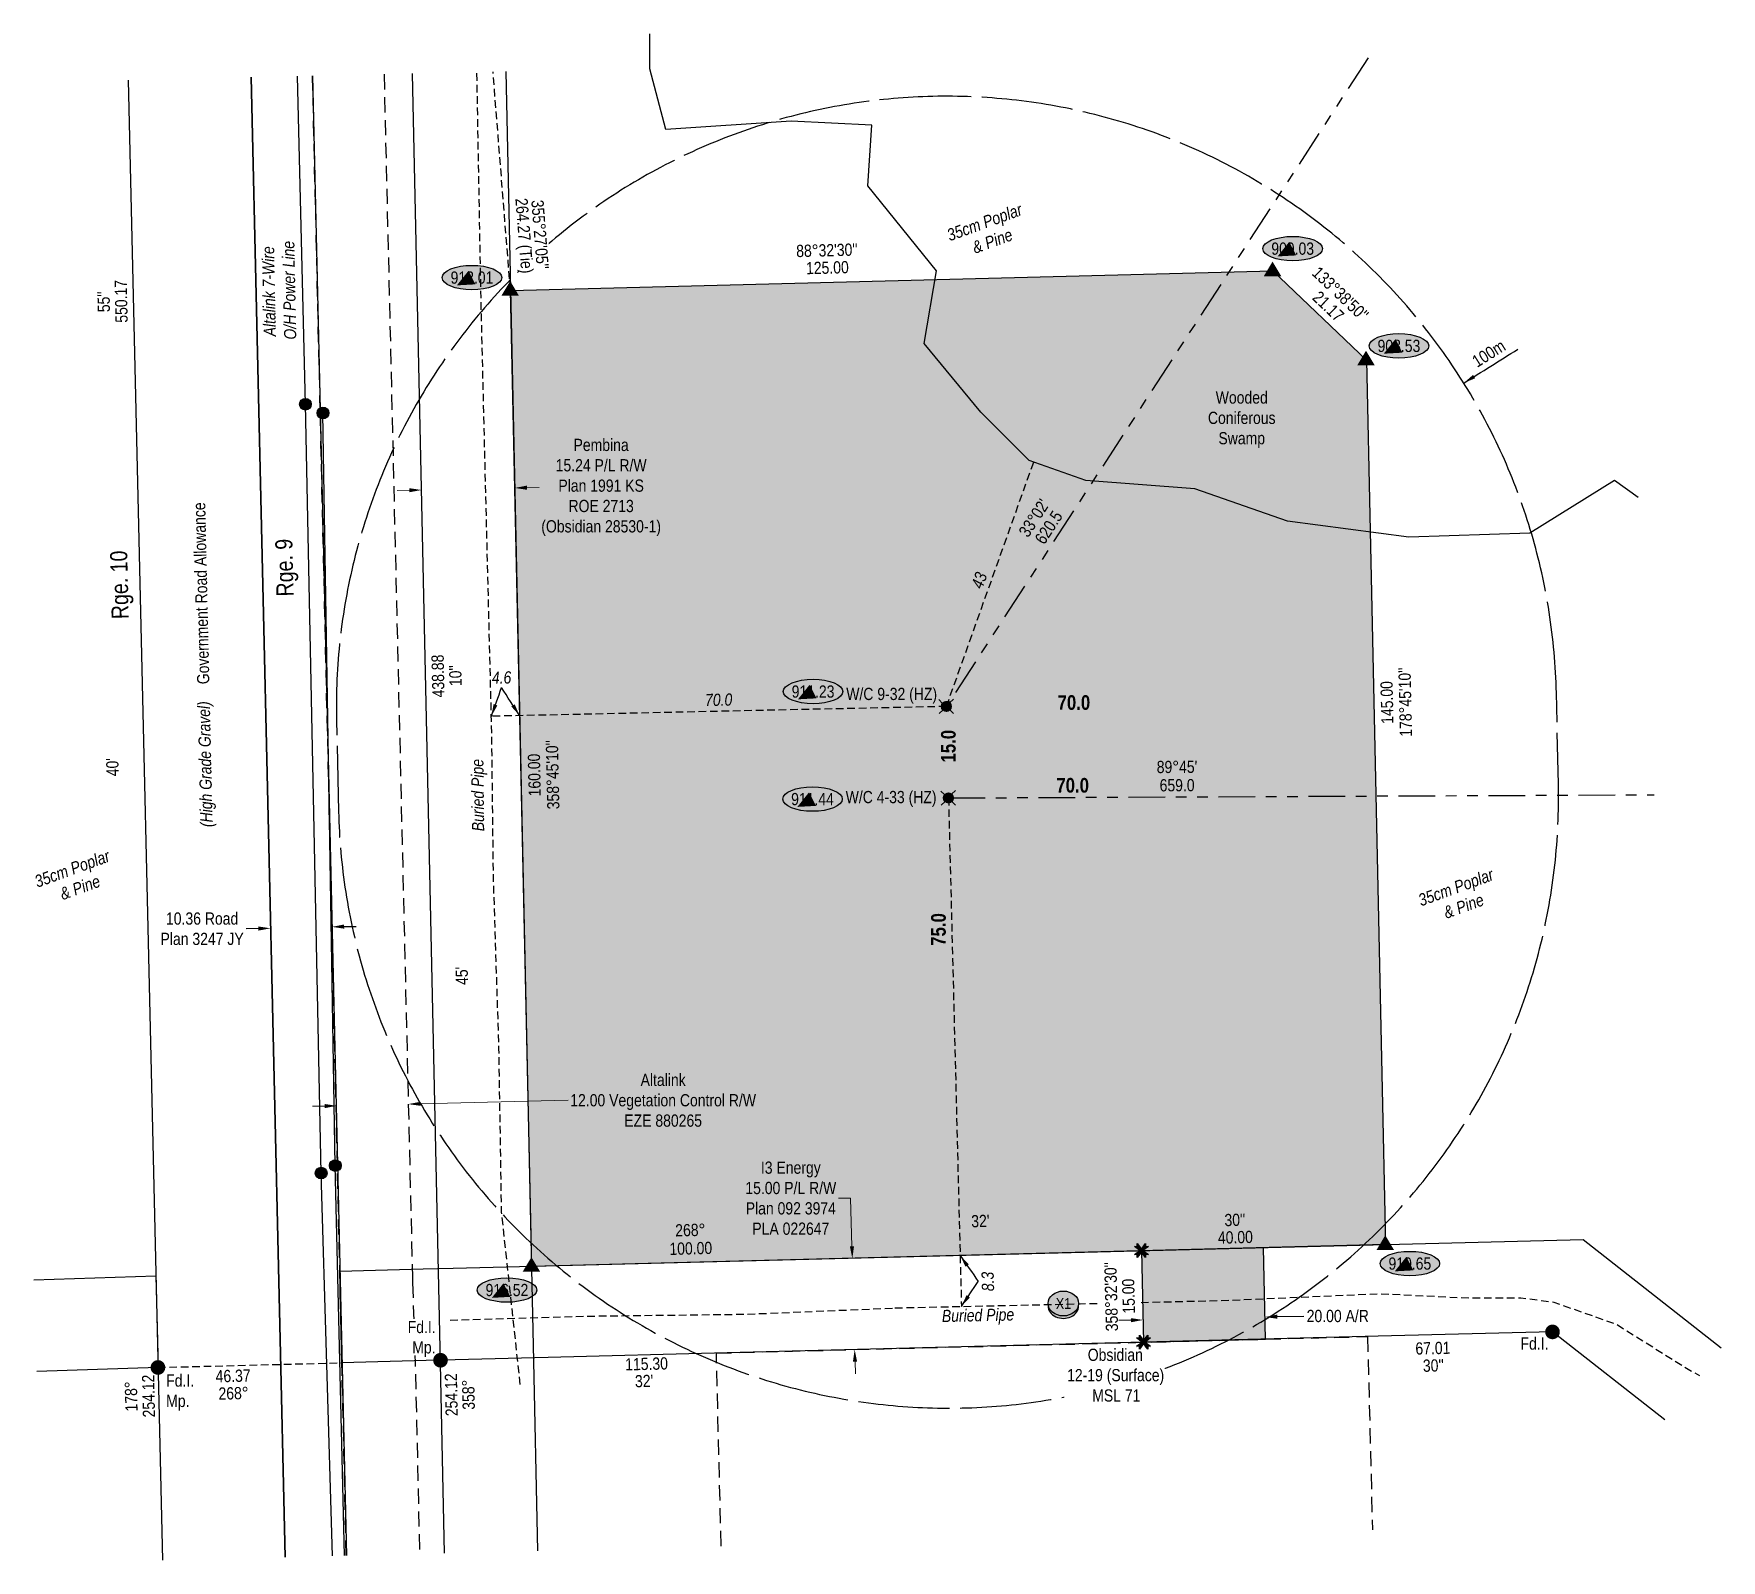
# Model space of a CAD drawing. Extents: x 608511 to 625740, y 5884551 to 5895090.
# Drawn here: x 614896 to 616279, y 5889511 to 5890761 of the extents above; entities that cross this region are included whole.
import ezdxf
from ezdxf.enums import TextEntityAlignment as Align

# ---------------------------------------------------------------- set-up
doc = ezdxf.new("R2010")
doc.units = 0
doc.header["$LTSCALE"] = 5
doc.header["$PDSIZE"] = 0.5
for name, pattern in [('foc-ACCESSROAD', [3.75, 2.5, -1.25]), ('foc-BUFFER', [16.75, 15, -1.75]), ('foc-DRILLPATH', [14.75, 6, -1.75, 1.75, -1.75, 1.75, -1.75]), ('foc-FLOWLINE', [3.75, 2.5, -1.25]), ('foc-TIELINE', [1.875, 1.25, -0.625]), ('UG_PIPE', [1.875, 1.25, -0.625])]:
    doc.linetypes.add(name, pattern=pattern)
doc.layers.get('Defpoints').update_dxf_attribs({"color": 9})
for name, color, linetype in [('AS-PIPE-UG', 44, 'UG_PIPE'), ('AS-PIPE-UG-T', 44, 'Continuous'), ('AS-POWER', 104, 'foc-POWER'), ('AS-POWER-EXISTING-PP', 72, 'Continuous'), ('AUX-BUFFER', 7, 'foc-BUFFER'), ('C-RW', 13, 'Continuous'), ('C-WS', 13, 'foc-ACCESSROAD'), ('D-TXT', 6, 'Continuous'), ('F-EZE', 190, 'foc-FLOWLINE'), ('F-RW', 190, 'Continuous'), ('L-BD', 7, 'Continuous'), ('L-MON', 1, 'Continuous'), ('L-ROAD-T', 7, 'Continuous'), ('L-SEC', 7, 'Continuous'), ('L-TIE', 7, 'foc-TIELINE'), ('L-TITLEDB', 4, 'Continuous'), ('L-TITLEDB-T', 4, 'Continuous'), ('P-CROSSINGS', 250, 'Continuous'), ('P-ELEVATION', 7, 'Continuous'), ('P-PDRILLPATH', 12, 'foc-DRILLPATH'), ('P-PROPOSED', 10, 'Continuous'), ('P-PROPOSED-H', 21, 'Continuous'), ('P-TXT', 4, 'Continuous'), ('T-BUSH-T', 110, 'Continuous'), ('T-TIE', 201, 'foc-TIELINE'), ('WETLAND', 143, 'Continuous')]:
    doc.layers.add(name, color=color, linetype=linetype)
for name, color, linetype, lineweight in [('C-WS-T', 13, 'Continuous', 9), ('F-EZE-T', 190, 'Continuous', 9), ('F-RW-T', 190, 'Continuous', 9), ('T-TEXT', 48, 'Continuous', 18), ('T-TIE-T', 201, 'Continuous', 18)]:
    doc.layers.add(name, color=color, linetype=linetype, lineweight=lineweight)
doc.styles.add('80', font='ARIALN.TTF', dxfattribs={"height": 10})
doc.styles.add('80CG', font='ARIALN.TTF', dxfattribs={"height": 10})
doc.styles.add('80L', font='ARIALN.TTF', dxfattribs={"height": 10})
doc.styles.add('80LS', font='ARIALNI.TTF', dxfattribs={"height": 10})
doc.styles.add('BOLD', font='ARIALNB.TTF')
doc.styles.add('Crossing', font='ARIALN.TTF', dxfattribs={"height": 10})
doc.styles.add('foc-LtypeFont', font='ARIALN.TTF', dxfattribs={"height": 7.35})
doc.linetypes.add('foc-POWER', pattern='A,6,-1,["P",foc-LtypeFont,S=0.2,R=0,X=-0.625,Y=-0.75],-1.24,4', length=12.24)
doc.dimstyles.new('CG2011', dxfattribs={"dimscale": 5, "dimtxt": 9, "dimasz": 2, "dimexe": 0.2, "dimexo": 0.0625, "dimgap": 0.5, "dimtad": 0, "dimtih": 1, "dimtoh": 1, "dimzin": 0, "dimdsep": 46, "dimtxsty": '80CG', "dimcen": 0.1, "dimse1": 1, "dimse2": 1, "dimclrd": 256, "dimclrt": 256, "dimaunit": 1, "dimadec": 4, "dimazin": 0, "dimtfac": 0.06, "dimtofl": 0, "dimtmove": 0, "dimatfit": 1, "dimfxl": 0.2, "dimtolj": 1, "dimtzin": 0, "dimlwd": -1, "dimarcsym": 0})
doc.dimstyles.new('Compass 5 000', dxfattribs={"dimscale": 5, "dimtxt": 9, "dimasz": 2, "dimexe": 0.2, "dimexo": 0.0625, "dimgap": 0.5, "dimtad": 0, "dimtih": 1, "dimtoh": 1, "dimzin": 0, "dimdsep": 46, "dimtxsty": '80CG', "dimcen": 0.1, "dimse1": 1, "dimse2": 1, "dimclrd": 256, "dimclrt": 256, "dimaunit": 1, "dimadec": 4, "dimazin": 0, "dimtfac": 0.06, "dimtofl": 0, "dimtmove": 0, "dimatfit": 1, "dimfxl": 0.2, "dimtolj": 1, "dimtzin": 0, "dimlwd": -1, "dimarcsym": 0})

msp = doc.modelspace()

# ---------------------------------------------------------------- texts
at = {"char_height": 9.99615, "attachment_point": 1, "style": '80L'}
for s, insert in [('W/C 9-32 (HZ)', (615562.131, 5890225.68)), ('W/C 4-33 (HZ)', (615561.657, 5890141.198))]:
    msp.add_mtext_dynamic_manual_height_columns(s, width=73.83011, gutter_width=49.981, heights=[0], dxfattribs=dict(at, insert=insert))
at = {"layer": 'AS-PIPE-UG-T', "char_height": 10, "attachment_point": 1, "style": '80L'}
for insert, rotation in [((615255.504, 5890108.125), 90.656376), ((615640.335, 5889716.11), 1.324364)]:
    msp.add_mtext_dynamic_manual_height_columns('{\\fArial Narrow|b0|i1|c0|p34;Buried Pipe}', width=59.03588, gutter_width=50, heights=[0], dxfattribs=dict(at, insert=insert, rotation=rotation))
at = {"layer": 'AS-POWER', "insert": (615084.948, 5890509.882), "char_height": 9.99615, "attachment_point": 1, "rotation": 91.169427, "style": '80L'}
msp.add_mtext_dynamic_manual_height_columns('\\pi3.55818;{\\fArial Narrow|b0|i1|c0|p34;Altalink 7-Wire \\P\\pi0.57502;O/H Power Line}', width=80.64195, gutter_width=49.981, heights=[0], dxfattribs=at)
at = {"layer": 'AUX-BUFFER', "insert": (616073.7, 5890496.212), "char_height": 9.9962, "attachment_point": 1, "rotation": 32.007557, "style": '80L'}
msp.add_mtext_dynamic_manual_height_columns('100m', width=34.22138, gutter_width=224.913, heights=[0], dxfattribs=at)
at = {"layer": 'D-TXT', "color": 3, "insert": (614960.275, 5890281.77), "char_height": 13.9946, "attachment_point": 1, "rotation": 91.318088, "style": '80L'}
msp.add_mtext_dynamic_manual_height_columns('Rge. 10', width=55.4979, gutter_width=47.482, heights=[0], dxfattribs=at)
at = {"layer": 'L-BD', "style": '80L'}
for s, height, rotation, p in [("88°32'30''", 9.9962, 1.461, (615546.301, 5890584.112)), ('125.00', 9.9962, 1.461, (615546.664, 5890569.872)), ("133°38'50''", 9.99615, 316.3827, (615966.959, 5890548.504)), ('550.17', 9.9962, 91.3181, (614968.062, 5890542.241)), ("55''", 9.9962, 91.3181, (614953.821, 5890541.913)), ('21.17', 9.9962, 316.3827, (615957.133, 5890538.192)), ("33°02'", 9.9962, 56.9677, (615715.992, 5890364.855)), ('620.5', 9.9962, 56.9677, (615727.935, 5890357.09)), ('438.88', 9.9962, 91.2431, (615227.63, 5890235.337)), ("10''", 9.9962, 91.2431, (615241.871, 5890235.647)), ("178°45'10''", 9.99615, 91.2475, (616020.068, 5890213.974)), ('145.00', 9.9962, 91.2475, (616005.078, 5890213.648)), ("358°45'10''", 9.99615, 91.2475, (615321.52, 5890154.562)), ("40'", 9.9962, 91.3181, (614960.894, 5890160.717)), ('160.00', 9.9962, 91.2475, (615306.529, 5890154.236)), ("89°45'", 9.9962, 0.2579, (615833.107, 5890160.918)), ('659.0', 9.9962, 0.2579, (615833.174, 5890145.924)), ("45'", 9.9962, 91.2431, (615247.182, 5889989.773)), ("32'", 9.9962, 1.461, (615671.999, 5889788.952)), ("30''", 9.9962, 1.461, (615880.544, 5889789.891)), ('268°', 9.9962, 1.461, (615434.359, 5889781.55)), ('40.00', 9.9962, 1.461, (615880.908, 5889775.651)), ('100.00', 9.9962, 1.461, (615434.742, 5889766.56)), ("358°32'30''", 9.99615, 91.3807, (615779.119, 5889727.004)), ('15.00', 9.9962, 91.3807, (615793.36, 5889727.347)), ('67.01', 9.9962, 1.461, (616042.721, 5889684.847)), ('46.37', 9.9962, 1.461, (615059.79, 5889662.104)), ('115.30', 9.9962, 1.461, (615398.506, 5889671.948)), ("30''", 9.9962, 1.461, (616043.084, 5889670.607)), ('178°', 9.9962, 91.3181, (614976.265, 5889645.266)), ('254.12', 9.9962, 91.3181, (614990.505, 5889645.594)), ('268°', 9.9962, 1.461, (615060.153, 5889647.864)), ("32'", 9.9962, 1.461, (615396.497, 5889657.892))]:
    msp.add_text(s, height=height, rotation=rotation, dxfattribs=at).set_placement(p, align=Align.MIDDLE)
at = {"layer": 'L-BD', "color": 3, "style": 'BOLD'}
for s, rotation, p in [('70.0', 359.928, (615735.229, 5890207.667)), ('15.0', 89.928, (615651.728, 5890164.488)), ('70.0', 359.928, (615734.23, 5890139.865)), ('75.0', 89.928, (615643.612, 5890014.373))]:
    msp.add_text(s, height=11.9954, rotation=rotation, dxfattribs=at).set_placement(p)
at = {"layer": 'L-BD', "style": '80L'}
for s, p in [('254.12', (615243.918, 5889629.188)), ('358°', (615257.852, 5889634.466))]:
    msp.add_text(s, height=9.9962, rotation=91.2551, dxfattribs=at).set_placement(p)
at = {"layer": 'L-MON', "char_height": 9.9962, "attachment_point": 1, "style": '80L'}
for s, insert in [('Fd.I.', (616114.502, 5889693.594)), ('Fd.I.\\PMp.', (615004.956, 5889663.255))]:
    msp.add_mtext_dynamic_manual_height_columns(s, width=22.03558, gutter_width=49.981, heights=[0], dxfattribs=dict(at, insert=insert))
at = {"layer": 'L-ROAD-T', "style": '80L'}
msp.add_text('Government Road Allowance', height=10, rotation=91.318088, dxfattribs=at).set_placement((615033.645, 5890303.078), align=Align.MIDDLE_CENTER)
at = {"layer": 'T-BUSH-T', "char_height": 10, "attachment_point": 1, "rotation": 20, "style": '80L'}
for insert in [(615639.717, 5890599.391), (614892.256, 5890069.905), (616025.848, 5890054.63)]:
    msp.add_mtext_dynamic_manual_height_columns('\\pi4.01322;{\\fArial Narrow|b0|i1|c0|p34;35cm Poplar \\P\\pi20.07052;& Pine}', width=72.70585, gutter_width=50, heights=[0], dxfattribs=dict(at, insert=insert))
at = {"layer": 'T-TEXT', "style": '80LS'}
msp.add_text('(High Grade Gravel)', height=10, rotation=91.318088, dxfattribs=at).set_placement((615036.866, 5890163.115), align=Align.MIDDLE_CENTER)
at = {"layer": 'T-TIE-T', "style": '80LS'}
for s, rotation, p in [('43', 70.3462, (615670.999, 5890313.706)), ('4.6', 1.2361, (615279.731, 5890234.096)), ('70.0', 1.2361, (615457.587, 5890215.9)), ('8.3', 91.4585, (615678.057, 5889739.36))]:
    msp.add_text(s, height=9.9962, rotation=rotation, dxfattribs=at).set_placement(p, align=Align.MIDDLE)
at = {"layer": 'WETLAND', "insert": (615859.947, 5890468.487), "char_height": 10, "attachment_point": 1, "style": '80L'}
msp.add_mtext_dynamic_manual_height_columns('\\pi4.8514;Wooded \\P\\pi-1.51627;Coniferous \\P\\pi7.08537;Swamp', width=51.37401, gutter_width=50, heights=[0], dxfattribs=at)

# ---------------------------------------------------------------- blocks, each defined once
blk = doc.blocks.new('POWERPOLE')
h = blk.add_hatch(color=255)
edge = h.paths.add_edge_path()
edge.add_arc((0, 0), 0.96, 0, 360)
at = {"linetype": 'Continuous'}
for p, q in [((0.68, -0.68), (-0.68, 0.68)), ((-0.68, -0.68), (0.68, 0.68))]:
    blk.add_line(p, q, dxfattribs=at)
blk.add_circle((0, 0), 0.96, dxfattribs=at)
blk = doc.blocks.new('WC')
at = {"layer": 'L-MON'}
h = blk.add_hatch(color=255, dxfattribs=at)
h.dxf.hatch_style = 1
edge = h.paths.add_edge_path()
edge.add_arc((0, 0), 0.9, 0, 360)
at = {"layer": 'L-MON', "color": 240, "flags": 128}
for points in [[(-0.62, 0.5), (-1.23, 1.12)], [(0.52, 0.61), (1.13, 1.21)], [(-1.18, -1.18), (-0.56, -0.57)], [(1.16, -1.18), (0.56, -0.57)]]:
    blk.add_lwpolyline(points, dxfattribs=at)
at = {"layer": 'L-MON', "color": 240}
for radius in [0.8, 0.373]:
    blk.add_circle((0, 0), radius, dxfattribs=at)
blk = doc.blocks.new('TRIA')
blk.add_hatch(color=255).paths.add_polyline_path([(-0.04, 1.52), (-1.47, -0.87), (1.39, -0.87)])
blk = doc.blocks.new('TRIAA')
blk.add_blockref('TRIA', (0, 0))
blk = doc.blocks.new('TRIB')
at = {"color": 1}
blk.add_lwpolyline([(-1.12, -0.67), (-0.04, 1.13), (1.04, -0.67)], close=True, dxfattribs=at)
blk = doc.blocks.new('TRIBB')
blk.add_blockref('TRIB', (0, 0))
blk = doc.blocks.new('TRICC')
for name in ['TRIAA', 'TRIBB']:
    blk.add_blockref(name, (0, 0))
blk = doc.blocks.new('plspike')
blk.add_blockref('TRICC', (0, 0))
blk = doc.blocks.new('fdia')
at = {"color": 255, "const_width": 1}
blk.add_lwpolyline([(-0.5, 0, 1), (0.5, 0, 1)], format="xyb", close=True, dxfattribs=at)
blk = doc.blocks.new('Fdiaa')
blk.add_blockref('fdia', (0, 0))
blk = doc.blocks.new('fdib')
at = {"color": 1, "const_width": 1.6}
blk.add_lwpolyline([(-0.4, 0, 1), (0.4, 0, 1)], format="xyb", close=True, dxfattribs=at)
at = {"color": 1}
blk.add_circle((0, 0), 0.8, dxfattribs=at)
blk = doc.blocks.new('Fdibb')
blk.add_blockref('fdib', (0, 0))
blk = doc.blocks.new('fdicc')
for name in ['Fdibb', 'Fdiaa']:
    blk.add_blockref(name, (0, 0))
blk = doc.blocks.new('FDI')
blk.add_blockref('fdicc', (0, 0))
blk = doc.blocks.new('*D73')
at = {"layer": 'Defpoints', "color": 0, "transparency": 16777216}
for p in [(615804.2, 5889751.1), (615904.2, 5889753.5), (615905.2, 5889710.3)]:
    blk.add_point(p, dxfattribs=at)
at = {"layer": 'P-TXT', "transparency": 16777216}
for p, q in [((615795.3, 5889707.7), (615785.3, 5889707.5)), ((615915.2, 5889710.6), (615937, 5889711.1))]:
    blk.add_line(p, q, dxfattribs=at)
for points in [[(615795.3, 5889709.4), (615795.3, 5889706), (615805.3, 5889707.9)], [(615915.2, 5889712.3), (615915.3, 5889708.9), (615905.2, 5889710.3)]]:
    blk.add_solid(points, dxfattribs=at)
at = {"layer": 'P-TXT', "transparency": 16777216, "insert": (615964.8, 5889711.1), "char_height": 10, "attachment_point": 5, "style": '80CG'}
blk.add_mtext('\\A1;20.00 A/R', dxfattribs=at)
blk = doc.blocks.new('*D74')
at = {"layer": 'Defpoints', "color": 0, "transparency": 16777216}
for p in [(615805.4, 5889764.6), (615569, 5889683.8), (615807.4, 5889690.1)]:
    blk.add_point(p, dxfattribs=at)
at = {"layer": 'F-RW-T', "transparency": 16777216}
for p, q in [((615565.7, 5889807.6), (615555.7, 5889807.6)), ((615566.8, 5889768.2), (615565.7, 5889807.6)), ((615569.3, 5889673.8), (615569.6, 5889663.8))]:
    blk.add_line(p, q, dxfattribs=at)
for points in [[(615568.5, 5889768.3), (615565.1, 5889768.2), (615567.1, 5889758.2)], [(615571, 5889673.8), (615567.6, 5889673.7), (615569, 5889683.8)]]:
    blk.add_solid(points, dxfattribs=at)
at = {"layer": 'F-RW-T', "transparency": 16777216, "insert": (615516.7, 5889807.6), "char_height": 10, "attachment_point": 5, "style": '80CG'}
blk.add_mtext('\\A1;I3 Energy\\P15.00 P/L R/W\\PPlan 092 3974\\PPLA 022647', dxfattribs=at)
blk = doc.blocks.new('*D75')
at = {"layer": 'Defpoints', "color": 0, "transparency": 16777216}
for p in [(615284, 5890690.3), (615207.8, 5890688.6), (615290.5, 5890389.4)]:
    blk.add_point(p, dxfattribs=at)
at = {"layer": 'F-RW-T', "transparency": 16777216}
for p, q in [((615204.2, 5890387.5), (615194.2, 5890387.3)), ((615300.5, 5890389.6), (615310.5, 5890389.8))]:
    blk.add_line(p, q, dxfattribs=at)
for points in [[(615204.2, 5890389.2), (615204.3, 5890385.9), (615214.2, 5890387.7)], [(615300.5, 5890391.3), (615300.5, 5890387.9), (615290.5, 5890389.4)]]:
    blk.add_solid(points, dxfattribs=at)
at = {"layer": 'F-RW-T', "transparency": 16777216, "insert": (615361.3, 5890389.8), "char_height": 10, "attachment_point": 5, "style": '80CG'}
blk.add_mtext('\\A1;Pembina\\P15.24 P/L R/W\\PPlan 1991 KS\\PROE 2713\\P(Obsidian 28530-1)', dxfattribs=at)
blk = doc.blocks.new('*D76')
at = {"layer": 'Defpoints', "color": 0, "transparency": 16777216}
for p in [(615126.2, 5890669.1), (615184.8, 5890670.5), (615203.3, 5889884.7)]:
    blk.add_point(p, dxfattribs=at)
at = {"layer": 'F-EZE-T', "transparency": 16777216}
for p, q in [((615213.3, 5889885), (615334.2, 5889887.8)), ((615134.7, 5889883.1), (615124.7, 5889882.9))]:
    blk.add_line(p, q, dxfattribs=at)
for points in [[(615134.7, 5889884.8), (615134.8, 5889881.4), (615144.7, 5889883.3)], [(615213.3, 5889886.6), (615213.4, 5889883.3), (615203.3, 5889884.7)]]:
    blk.add_solid(points, dxfattribs=at)
at = {"layer": 'F-EZE-T', "transparency": 16777216, "insert": (615412.1, 5889887.8), "char_height": 10, "attachment_point": 5, "style": '80CG'}
blk.add_mtext('\\A1;Altalink^J12.00 Vegetation Control R/W\\PEZE 880265', dxfattribs=at)
blk = doc.blocks.new('we')
at = {"layer": 'P-ELEVATION'}
h = blk.add_hatch(color=111, dxfattribs=at)
h.dxf.hatch_style = 1
edge = h.paths.add_edge_path()
edge.add_ellipse((0, 0), major_axis=(-24.4, 0), ratio=0.410256, start_angle=0, end_angle=360)
at = {"layer": 'P-ELEVATION', "color": 7, "flags": 128}
blk.add_lwpolyline([(0, 0, 12.5, 0, 0), (-12.4, -6.4, 0, 0, 0)], format="xyseb", dxfattribs=at)
at = {"layer": 'P-ELEVATION', "color": 7}
blk.add_ellipse((0, 0), major_axis=(-24.4, 0), ratio=0.410256, dxfattribs=at)
at = {"layer": 'P-ELEVATION', "style": '80'}
blk.add_attdef('ELEVATION', text='', height=10, dxfattribs=at).set_placement((0, 0), align=Align.MIDDLE_CENTER)
blk = doc.blocks.new('xing2')
h = blk.add_hatch(color=50)
h.dxf.hatch_style = 1
edge = h.paths.add_edge_path()
edge.add_ellipse((0, 0), major_axis=(-12.5, 0), ratio=0.816297, start_angle=0, end_angle=360)
h = blk.add_hatch(color=250)
h.dxf.hatch_style = 1
edge = h.paths.add_edge_path()
edge.add_ellipse((0, -2), major_axis=(-12.5, 0), ratio=0.816297, start_angle=0, end_angle=180)
edge.add_line((12.5, -2), (12.5, 0))
edge.add_ellipse((0, 0), major_axis=(-12.5, 0), ratio=0.816297, start_angle=0, end_angle=180, ccw=False)
edge.add_line((-12.5, 0), (-12.5, -2))
at = {"color": 250}
blk.add_ellipse((0, 0), major_axis=(-12.5, 0), ratio=0.816297, dxfattribs=at)
blk.add_ellipse((0, -2), major_axis=(-12.5, 0), ratio=0.816297, start_param=0, end_param=3.141593, dxfattribs=at)
at = {"color": 250, "style": 'Crossing'}
blk.add_attdef('CROSSING', text='', height=9, dxfattribs=at).set_placement((0.1, 0), align=Align.MIDDLE_CENTER)
at = {"color": 250, "style": 'Crossing', "flags": 1}
for tag, p in [('OWNER', (0.1, -12.5)), ('DESCRIPTION', (0.1, -25.8)), ('LOCATION', (0.1, -39.3)), ('DWG_REF', (0.1, -52.8))]:
    blk.add_attdef(tag, text='', height=9, dxfattribs=at).set_placement(p, align=Align.MIDDLE_CENTER)
blk = doc.blocks.new('*D81')
at = {"layer": 'Defpoints', "color": 0, "transparency": 16777216}
for p in [(615140.8, 5890029.9), (615091.1, 5890000.7), (615141.4, 5890001.8)]:
    blk.add_point(p, dxfattribs=at)
at = {"layer": 'L-TITLEDB-T', "transparency": 16777216}
for p, q in [((615080.5, 5890028.5), (615070.5, 5890028.3)), ((615150.8, 5890030.1), (615160.7, 5890030.3))]:
    blk.add_line(p, q, dxfattribs=at)
for points in [[(615080.5, 5890030.2), (615080.5, 5890026.8), (615090.5, 5890028.7)], [(615150.7, 5890031.8), (615150.8, 5890028.4), (615140.8, 5890029.9)]]:
    blk.add_solid(points, dxfattribs=at)
at = {"layer": 'L-TITLEDB-T', "transparency": 16777216, "insert": (615034.4, 5890028.3), "char_height": 10, "attachment_point": 5, "style": '80CG'}
blk.add_mtext('\\A1;10.36 Road\\PPlan 3247 JY', dxfattribs=at)
blk = doc.blocks.new('TEMP')
h = blk.add_hatch(color=255)
h.dxf.hatch_style = 1
h.paths.add_polyline_path([(0, 0.25), (-0.67, 1.15), (-0.67, 0.67), (-1.15, 0.67), (-0.25, 0), (-1.15, -0.67), (-0.67, -0.67), (-0.67, -1.15), (0, -0.25), (0.67, -1.15), (0.67, -0.67), (1.15, -0.67), (0.25, 0), (1.15, 0.67), (0.67, 0.67), (0.67, 1.15)])
h.paths.add_polyline_path([(0.57, 0.85), (0.57, 0.57), (0.85, 0.57), (0.08, 0), (0.85, -0.57), (0.57, -0.57), (0.57, -0.85), (0, -0.08), (-0.57, -0.85), (-0.57, -0.57), (-0.85, -0.57), (-0.08, 0), (-0.85, 0.57), (-0.57, 0.57), (-0.57, 0.85), (0, 0.08)], flags=16)
h = blk.add_hatch(color=1)
h.dxf.hatch_style = 1
h.paths.add_polyline_path([(0, 0.08), (-0.57, 0.85), (-0.57, 0.57), (-0.85, 0.57), (-0.08, 0), (-0.85, -0.57), (-0.57, -0.57), (-0.57, -0.85), (0, -0.08), (0.57, -0.85), (0.57, -0.57), (0.85, -0.57), (0.08, 0), (0.85, 0.57), (0.57, 0.57), (0.57, 0.85)])
at = {"color": 1}
for p, q in [((-0.08, 0), (0.08, 0)), ((0, 0.08), (0, -0.08))]:
    blk.add_line(p, q, dxfattribs=at)
at = {"color": 255, "flags": 128}
blk.add_lwpolyline([(-0.25, 0), (-1.15, 0.67), (-0.67, 0.67), (-0.67, 1.15), (0, 0.25), (0.67, 1.15), (0.67, 0.67), (1.15, 0.67), (0.25, 0), (1.15, -0.67), (0.67, -0.67), (0.67, -1.15), (0, -0.25), (-0.67, -1.15), (-0.67, -0.67), (-1.15, -0.67)], close=True, dxfattribs=at)
at = {"color": 1, "flags": 128}
blk.add_lwpolyline([(-0.08, 0), (-0.85, 0.57), (-0.57, 0.57), (-0.57, 0.85), (0, 0.08), (0.57, 0.85), (0.57, 0.57), (0.85, 0.57), (0.08, 0), (0.85, -0.57), (0.57, -0.57), (0.57, -0.85), (0, -0.08), (-0.57, -0.85), (-0.57, -0.57), (-0.85, -0.57)], close=True, dxfattribs=at)

# ---------------------------------------------------------------- dimensions: what is measured, and where the dimension line sits
at = {"layer": 'L-TITLEDB-T'}
dim = msp.add_linear_dim(base=(615140.754, 5890029.873), p1=(615091.132, 5890000.662), p2=(615141.399, 5890001.818), angle=1.318088, text='10.36 Road\\PPlan 3247 JY', dimstyle='Compass 5 000', dxfattribs=at)
dim.commit()
dim.dimension.update_dxf_attribs({"geometry": '*D81', "text_midpoint": (615034.401, 5890028.256), "dimtype": 161})
at = {"layer": 'P-TXT'}
dim = msp.add_linear_dim(base=(615905.22, 5889710.346), p1=(615804.248, 5889751.067), p2=(615904.181, 5889753.475), angle=1.380677, text='20.00 A/R', dimstyle='Compass 5 000', dxfattribs=at)
dim.commit()
dim.dimension.update_dxf_attribs({"geometry": '*D73', "text_midpoint": (615964.783, 5889711.113), "dimtype": 161})

# ---------------------------------------------------------------- hatches: boundary and pattern name
at = {"layer": 'P-PROPOSED-H'}
h = msp.add_hatch(color=256, dxfattribs=at)
h.dxf.hatch_style = 1
h.paths.add_polyline_path([(616004, 5889769.581), (615304.492, 5889751.74), (615286.999, 5890551.255), (615911.56, 5890567.185), (615988.138, 5890494.217)])
h = msp.add_hatch(color=256, dxfattribs=at)
h.dxf.hatch_style = 1
h.paths.add_polyline_path([(615805.725, 5889689.794), (615905.658, 5889692.203), (615903.854, 5889767.027), (615803.919, 5889764.478)])

# ---------------------------------------------------------------- linework, layer by layer
at = {"layer": 'AS-PIPE-UG', "flags": 128}
for points in [[(615295.067, 5889655.128), (615279.762, 5889796.298), (615277.592, 5889930.168), (615273.077, 5890071.463), (615271.737, 5890188.428), (615266.287, 5890405.618), (615262.922, 5890543.703), (615259.543, 5890729.992)], [(615602.05, 5889717.699), (615606.832, 5889717.898), (615753.782, 5889721.143), (615769.283, 5889721.501)], [(615803.597, 5889722.295), (615869.057, 5889723.808), (615998.812, 5889729.473), (616073.287, 5889725.878), (616114.872, 5889726.148), (616141.942, 5889722.458), (616193.352, 5889704.253), (616251.937, 5889667.463), (616261.172, 5889662.369)], [(615237.537, 5889707.748), (615352.097, 5889711.068), (615480.262, 5889712.628), (615602.05, 5889717.699)]]:
    msp.add_lwpolyline(points, dxfattribs=at)
at = {"layer": 'AS-POWER', "flags": 128}
for points in [[(615141.333, 5889514.587), (615131.927, 5889828.203), (615119.072, 5890457.943), (615112.68, 5890726.613)], [(615151.14, 5889514.833), (615143.507, 5889834.388), (615133.392, 5890450.753)]]:
    msp.add_lwpolyline(points, dxfattribs=at)
at = {"layer": 'AUX-BUFFER', "color": 251, "linetype": 'foc-BUFFER', "flags": 128}
msp.add_lwpolyline([(616143.88, 5890221.597, 1), (615144.515, 5890199.259), (615146.19, 5890124.324, 1), (616145.555, 5890146.662)], format="xyb", close=True, dxfattribs=at)
at = {"layer": 'C-RW'}
msp.add_lwpolyline([(614896.463, 5889740.652), (614996.453, 5889744.069), (614998.337, 5889669.048), (614899.026, 5889665.656)], dxfattribs=at)
at = {"layer": 'C-WS'}
msp.add_lwpolyline([(615459.657, 5889522.582), (615455.684, 5889680.757), (615989.21, 5889694.264), (615993.186, 5889535.983)], dxfattribs=at)
at = {"layer": 'F-EZE'}
for points in [[(615152.536, 5889514.868), (615149.176, 5889662.108), (615147.462, 5889737.122), (615147.388, 5889740.291), (615124.896, 5890726.894)], [(615183.45, 5890728.241), (615206.693, 5889741.9), (615206.799, 5889738.575), (615209.196, 5889663.58), (615212.553, 5889516.376)]]:
    msp.add_lwpolyline(points, dxfattribs=at)
at = {"layer": 'F-RW'}
for points in [[(615233.064, 5889516.891), (615229.435, 5889684.869), (615227.813, 5889759.897), (615206.885, 5890728.781)], [(615283.131, 5890730.535), (615304.031, 5889761.93), (615305.65, 5889686.902), (615309.277, 5889518.805)], [(616232.667, 5889626.02), (616140.717, 5889698.128), (615997.955, 5889694.496), (615464.43, 5889680.913), (615317.889, 5889677.181), (615241.673, 5889675.242), (615217.967, 5889674.641), (615148.97, 5889672.906), (615147.175, 5889747.918), (615215.488, 5889749.64), (615227.248, 5889749.94), (615240.142, 5889750.268), (615316.363, 5889752.207), (616165.787, 5889773.834), (616278.975, 5889685.071)]]:
    msp.add_lwpolyline(points, dxfattribs=at)
at = {"layer": 'L-SEC', "flags": 128}
for points in [[(614973.929, 5890723.42), (615001.824, 5889511.083)], [(615074.449, 5890725.733), (615102.339, 5889513.607)], [(615124.716, 5890726.89), (615152.604, 5889514.87)]]:
    msp.add_lwpolyline(points, dxfattribs=at)
at = {"layer": 'L-TIE'}
for p, q in [((615286.999, 5890551.255), (615272.74, 5890730.296)), ((614998.191, 5889668.988), (615148.969, 5889672.833))]:
    msp.add_line(p, q, dxfattribs=at)
at = {"layer": 'L-TITLEDB'}
for points in [[(615102.339, 5889513.607), (615074.449, 5890725.733)], [(615124.716, 5890726.89), (615152.604, 5889514.87)]]:
    msp.add_lwpolyline(points, dxfattribs=at)
at = {"layer": 'P-PDRILLPATH', "flags": 128}
for points in [[(615989.606, 5890741.655), (615644.197, 5890210.428)], [(615645.872, 5890135.493), (616224.001, 5890138.095)]]:
    msp.add_lwpolyline(points, dxfattribs=at)
at = {"layer": 'P-PROPOSED', "flags": 128}
msp.add_lwpolyline([(615988.221, 5890494.164), (616004, 5889769.581), (615304.492, 5889751.74), (615287.082, 5890551.202), (615911.643, 5890567.132), (615988.221, 5890494.164)], close=True, dxfattribs=at)
msp.add_lwpolyline([(615988.05, 5890494.3), (615988.138, 5890494.217)], dxfattribs=at)
at = {"layer": 'T-TIE'}
for p, q in [((615644.197, 5890210.428), (615715.686, 5890410.596)), ((615644.197, 5890210.428), (615271.387, 5890202.384)), ((615645.872, 5890135.493), (615656.477, 5889718.994))]:
    msp.add_line(p, q, dxfattribs=at)
at = {"layer": 'WETLAND'}
msp.add_lwpolyline([(616211.016, 5890381.642), (616191.56, 5890395.375), (616122.107, 5890352.38), (616022.888, 5890349.073), (615923.669, 5890362.302), (615847.601, 5890388.76), (615758.304, 5890395.375), (615712.002, 5890411.912), (615672.314, 5890451.599), (615626.012, 5890507.823), (615635.934, 5890567.355), (615579.71, 5890636.808), (615583.017, 5890686.417), (615516.871, 5890689.725), (615414.345, 5890683.11), (615401.116, 5890732.719), (615401.116, 5890761.426)], dxfattribs=at)

# ---------------------------------------------------------------- block references
at = {"xscale": 5.000000000000018, "yscale": 5.000000000000018, "zscale": 5.000000000000018}
msp.add_blockref('WC', (615645.872, 5890135.493), dxfattribs=at)
at = {"layer": 'AS-POWER-EXISTING-PP', "xscale": 5.000000000000018, "yscale": 5.000000000000018, "zscale": 5.000000000000018}
for p in [(615119.072, 5890457.943), (615133.392, 5890450.753), (615131.927, 5889828.203), (615143.507, 5889834.388)]:
    msp.add_blockref('POWERPOLE', p, dxfattribs=at)
at = {"layer": 'F-EZE-T', "xscale": 0.99961526, "yscale": 0.99961526, "zscale": 0.99961526}
for p, values in [((615927.873, 5890585.429), {'ELEVATION': '909.03'}), ((615255.477, 5890561.723), {'ELEVATION': '912.01'}), ((616014.919, 5890505.767), {'ELEVATION': '908.53'}), ((615534.938, 5890222.642), {'ELEVATION': '911.23'}), ((615534.478, 5890134.546), {'ELEVATION': '911.44'}), ((616023.873, 5889754.097), {'ELEVATION': '910.65'}), ((615284.14, 5889732.398), {'ELEVATION': '916.52'})]:
    msp.add_blockref('we', p, dxfattribs=at).add_auto_attribs(values)
at = {"layer": 'L-MON'}
for name, p, xscale, yscale, zscale in [('plspike', (615911.56, 5890567.185), 5.000000000000018, 5.000000000000018, 5.000000000000018), ('plspike', (615988.138, 5890494.217), 5.000000000000018, 5.000000000000018, 5.000000000000018), ('WC', (615644.197, 5890210.428), 5.000000000000018, 5.000000000000018, 5.000000000000018), ('WC', (615645.872, 5890135.493), 5.000000000000018, 5.000000000000018, 5.000000000000018), ('plspike', (616003.917, 5889769.634), 5.000000000000018, 5.000000000000018, 5.000000000000018), ('TEMP', (615803.919, 5889764.744), 4.998076300000002, 4.998076300000002, 4.998076300000002), ('plspike', (615304.409, 5889751.793), 5.000000000000018, 5.000000000000018, 5.000000000000018), ('FDI', (616140.717, 5889698.128), 5.000000000000018, 5.000000000000018, 5.000000000000018), ('FDI', (615229.727, 5889674.893), 5.000000000000018, 5.000000000000018, 5.000000000000018), ('FDI', (614998.191, 5889668.988), 5.000000000000018, 5.000000000000018, 5.000000000000018)]:
    msp.add_blockref(name, p, dxfattribs=dict(at, xscale=xscale, yscale=yscale, zscale=zscale))
at = {"layer": 'P-CROSSINGS', "xscale": 0.99961526, "yscale": 0.99961526, "zscale": 0.99961526}
msp.add_blockref('xing2', (615739.995, 5889721.381), dxfattribs=at).add_auto_attribs({'CROSSING': 'X1'})

msp.set_redraw_order([(e.dxf.handle, doc.entitydb.next_handle()) for e in msp.query("TEXT MTEXT ATTDEF DIMENSION ARC_DIMENSION")])  # texts and dimensions are drawn at this point

# ---------------------------------------------------------------- leaders
at = {"layer": 'AUX-BUFFER', "path_type": 1}
msp.add_leader([(616068.023, 5890475.342), (616112.251, 5890502.986)], dimstyle='CG2011', override={"dimasz": 2, "dimgap": 0.5, "dimtad": 0}, dxfattribs=at)
at = {"layer": 'T-TIE-T', "path_type": 1}
for points in [[(615271.387, 5890202.384), (615279.716, 5890225.902)], [(615294.517, 5890202.883), (615279.716, 5890225.902)], [(615655.416, 5889760.674), (615670.272, 5889739.532)], [(615656.477, 5889718.994), (615670.272, 5889739.532)]]:
    msp.add_leader(points, dimstyle='Compass 5 000', override={"dimgap": 0.5, "dimtad": 0}, dxfattribs=at)

# ---------------------------------------------------------------- next in the draw order: texts
at = {"layer": 'C-WS-T', "insert": (615742.393, 5889684.368), "char_height": 9.99615, "attachment_point": 1, "style": '80L', "bg_fill": 3, "box_fill_scale": 1.15, "bg_fill_color": 256, "bg_fill_true_color": 256, "bg_fill_transparency": 0}
msp.add_mtext_dynamic_manual_height_columns('\\pi17.57393;Obsidian\\P\\pi0.66366;12-19 (Surface)\\P\\pi21.23555;MSL 71', width=78.96456, gutter_width=49.981, heights=[0], dxfattribs=at)
at = {"layer": 'D-TXT', "color": 3, "insert": (615095.345, 5890300.325), "char_height": 13.9946, "width": 47.47038, "attachment_point": 1, "rotation": 91.318088, "style": '80L', "bg_fill": 3, "box_fill_scale": 1.15, "bg_fill_color": 256, "bg_fill_true_color": 256, "bg_fill_transparency": 0}
msp.add_mtext('Rge. 9', dxfattribs=at)
at = {"layer": 'L-BD', "insert": (615313.821, 5890628.38), "char_height": 9.99615, "width": 61.14741, "attachment_point": 1, "rotation": 274.5486, "line_spacing_factor": 0.775805, "style": '80L', "bg_fill": 3, "box_fill_scale": 1.15, "bg_fill_color": 256, "bg_fill_true_color": 256, "bg_fill_transparency": 0}
msp.add_mtext("\\pi2.70926;355°27'05''\\P\\pi0.21022;264.27 (Tie) {\\H1.39265x; }", dxfattribs=at)
at = {"layer": 'L-MON', "insert": (615201.762, 5889707.123), "char_height": 9.99615, "attachment_point": 1, "style": '80L', "bg_fill": 3, "box_fill_scale": 1.15, "bg_fill_color": 256, "bg_fill_true_color": 256, "bg_fill_transparency": 0}
msp.add_mtext_dynamic_manual_height_columns('\\pi1.06139;Fd.I.\\P\\pi4.77756;Mp.', width=22.03558, gutter_width=49.981, heights=[0], dxfattribs=at)

# ---------------------------------------------------------------- next in the draw order: linework, layer by layer
at = {"layer": 'P-PROPOSED', "flags": 128}
msp.add_lwpolyline([(615805.725, 5889689.794), (615905.658, 5889692.203), (615903.854, 5889767.027), (615803.919, 5889764.478)], close=True, dxfattribs=at)

# ---------------------------------------------------------------- next in the draw order: block references
at = {"layer": 'L-MON'}
for name, p, xscale, yscale, zscale in [('plspike', (615286.999, 5890551.255), 5.000000000000018, 5.000000000000018, 5.000000000000018), ('TEMP', (615805.725, 5889689.794), 4.998076300000002, 4.998076300000002, 4.998076300000002)]:
    msp.add_blockref(name, p, dxfattribs=dict(at, xscale=xscale, yscale=yscale, zscale=zscale))

# ---------------------------------------------------------------- next in the draw order: dimensions: what is measured, and where the dimension line sits
at = {"layer": 'F-EZE-T'}
dim = msp.add_linear_dim(base=(615203.327, 5889884.721), p1=(615126.214, 5890669.071), p2=(615184.812, 5890670.452), angle=1.349908, text='Altalink^J12.00 Vegetation Control R/W\\PEZE 880265', dimstyle='Compass 5 000', dxfattribs=at)
dim.commit()
dim.dimension.update_dxf_attribs({"geometry": '*D76', "text_midpoint": (615412.131, 5889887.805), "dimtype": 161})
at = {"layer": 'F-RW-T'}
for base, p1, p2, angle, text, picture, middle in [((615290.492, 5890389.387), (615207.752, 5890688.65), (615283.999, 5890690.295), 1.236122, 'Pembina\\P15.24 P/L R/W\\PPlan 1991 KS\\PROE 2713\\P(Obsidian 28530-1)', '*D75', (615361.33, 5890389.818)), ((615569.044, 5889683.782), (615805.45, 5889764.572), (615807.436, 5889690.143), 271.528502, 'I3 Energy\\P15.00 P/L R/W\\PPlan 092 3974\\PPLA 022647', '*D74', (615516.655, 5889807.588))]:
    dim = msp.add_linear_dim(base=base, p1=p1, p2=p2, angle=angle, text=text, dimstyle='Compass 5 000', dxfattribs=at)
    dim.commit()
    dim.dimension.update_dxf_attribs({"geometry": picture, "text_midpoint": middle, "dimtype": 161})

doc.saveas('drawing.dxf')
